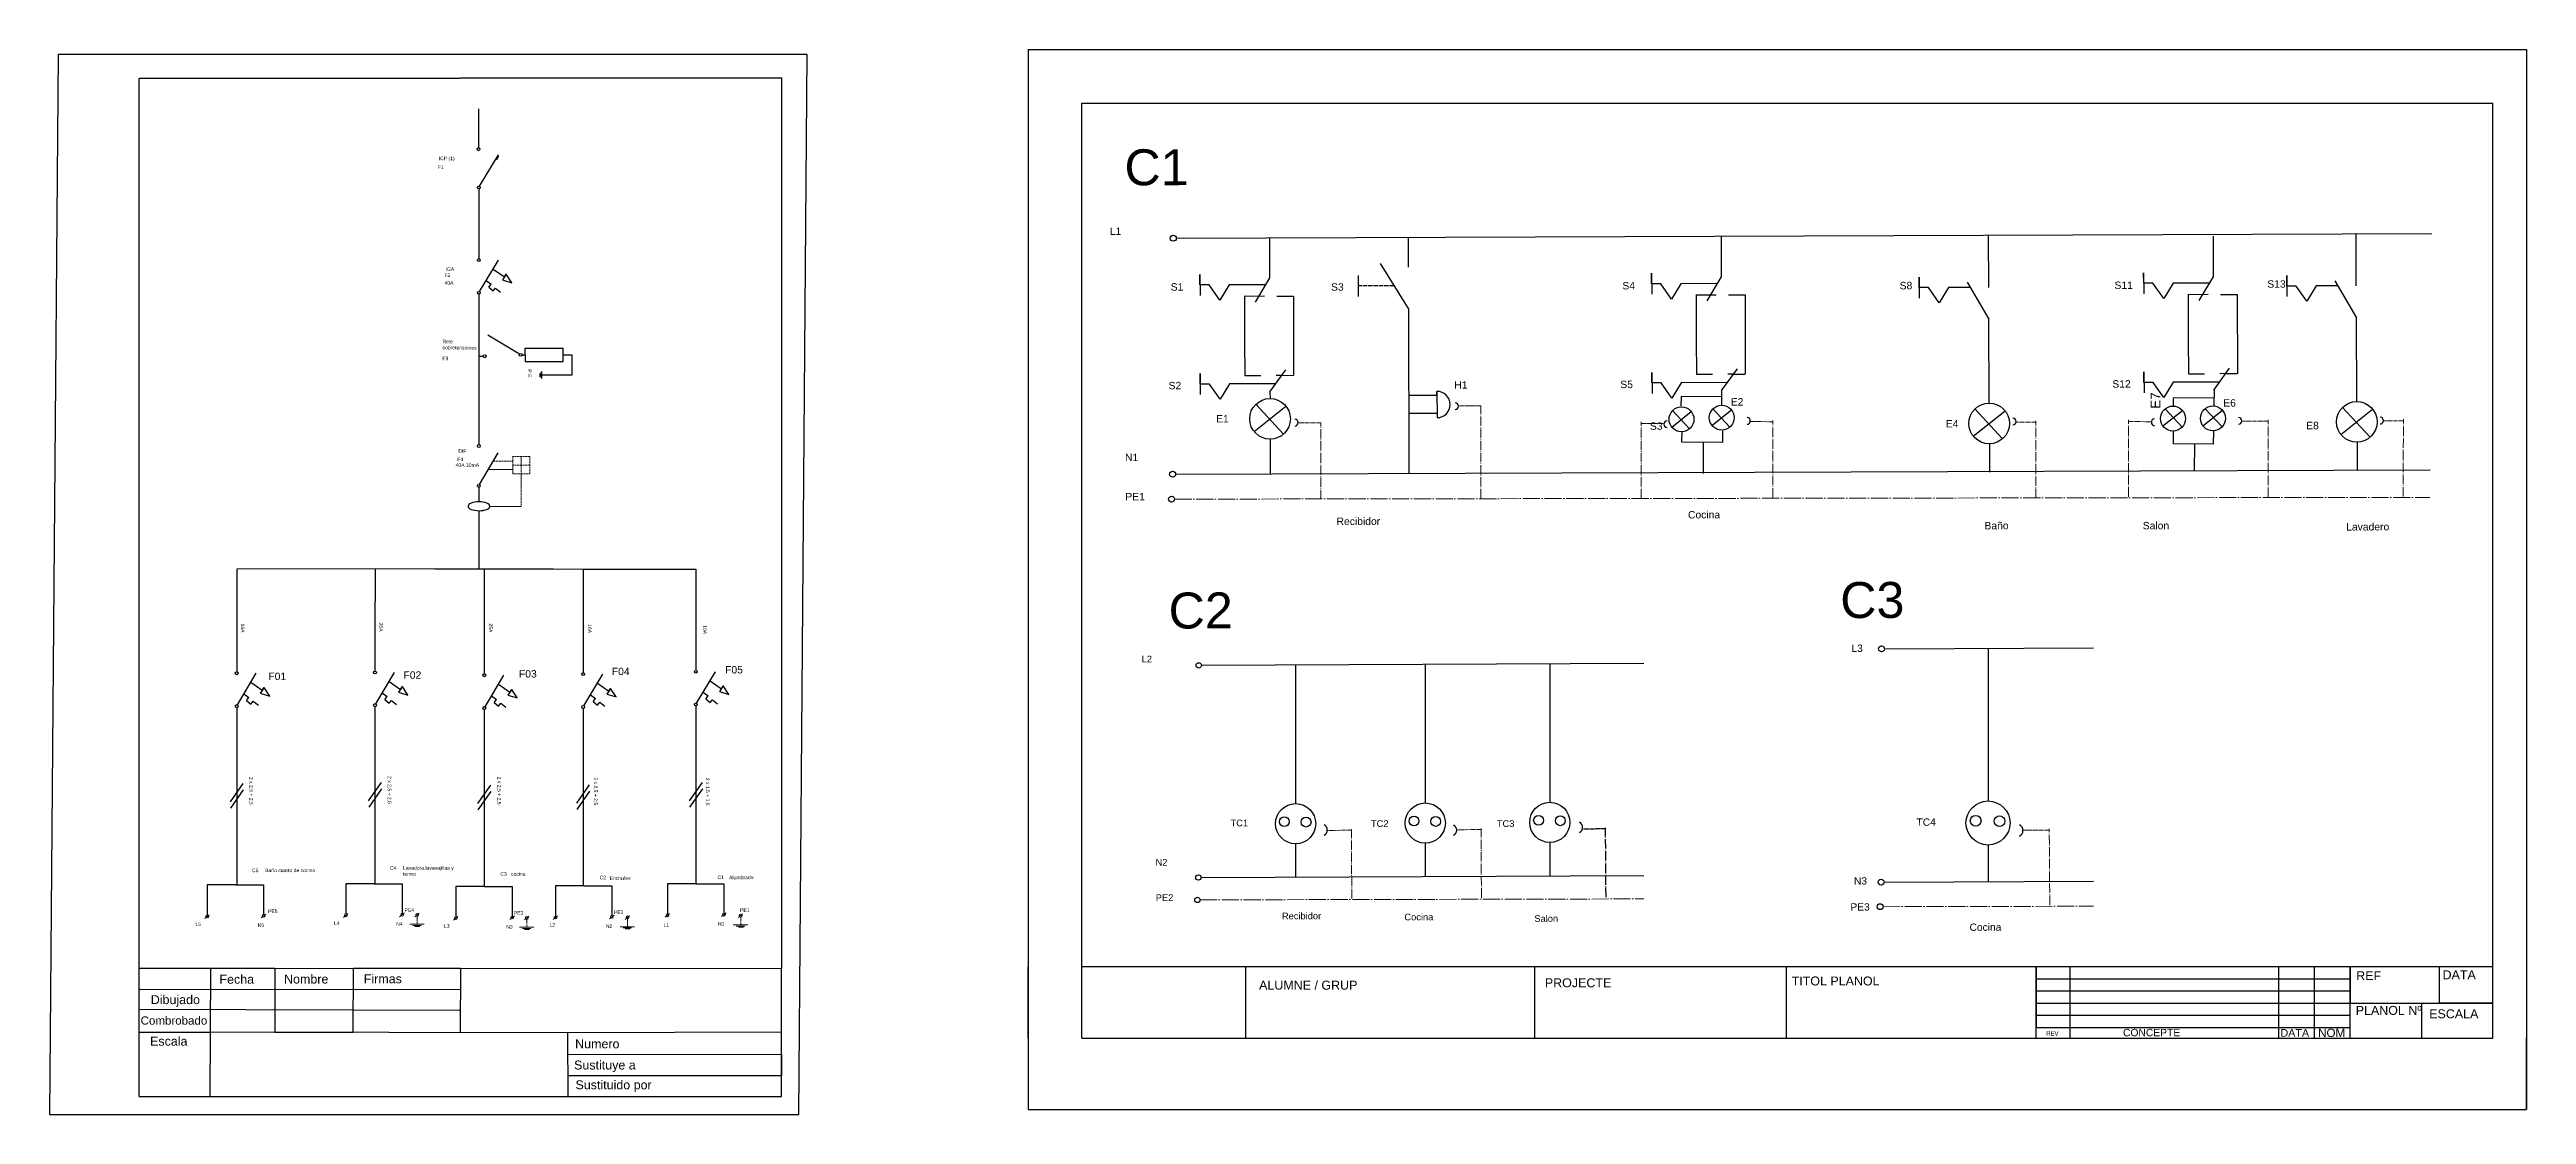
# Model space of a CAD drawing. Header units: millimetres. Extents: x 765 to 1731, y 132 to 433.
# Drawn here: x 765 to 1459, y 132 to 431 of the extents above; entities that cross this region are included whole.
import ezdxf

# ---------------------------------------------------------------- set-up
doc = ezdxf.new("R2010")
doc.units = ezdxf.units.MM
doc.linetypes.add('ACAD_ISO02W100', pattern=[15, 12, -3])
doc.linetypes.add('ACAD_ISO04W100', pattern=[30, 24, -3, 0, -3])
doc.styles.get("Standard").update_dxf_attribs({"font": 'arial.ttf'})

msp = doc.modelspace()

# ---------------------------------------------------------------- texts
at = {"ltscale": 5, "attachment_point": 1}
for s, width, gutter_width, heights, insert, char_height, rotation in [('C1', 12.733, 10.37, [0], (1065.86, 402.54), 10.074, 0.19898), ('F1', 6.2025, 5.05, [0], (873.45, 398.09), 1.01, 359.99751), ('ICP (1)', 6.2025, 5.05, [0], (873.66, 400.53), 1.01, 359.99751), ('L1', 12.733, 10.37, [0], (1061.77, 380.64), 2.074, 0.19898), ('IGA', 6.2025, 5.05, [0], (875.59, 369.49), 1.01, 359.54864), ('40A', 6.2025, 5.05, [0], (875.3, 365.68), 1.01, 359.54864), ('F2', 6.2025, 5.05, [0], (875.29, 367.84), 1.01, 359.99751), ('S1', 12.733, 10.37, [0], (1078.85, 365.04), 2.074, 0.19898), ('S3', 12.733, 10.37, [0], (1123.78, 365.01), 2.074, 0.19898), ('S4', 12.733, 10.37, [0], (1205.45, 365.38), 2.074, 0.19898), ('S8', 12.733, 10.37, [0], (1283.16, 365.42), 2.074, 0.19898), ('S11', 12.733, 10.37, [0], (1343.37, 365.51), 2.074, 0.19898), ('S13', 12.733, 10.37, [0], (1386.21, 365.85), 2.074, 0.19898), ('Rele sobretensiones', 6.2025, 5.05, [0], (874.76, 349.22), 1.0103, 359.35755), ('F3', 6.2025, 5.05, [0], (874.69, 344.48), 1.01, 359.99751), ('P.E', 6.2025, 5.05, [0], (899.67, 340.9), 1.01, 270), ('S2', 12.733, 10.37, [0], (1078.25, 337.39), 2.074, 0.19898), ('H1', 12.733, 10.37, [0], (1158.33, 337.57), 2.074, 0.19898), ('S5', 12.733, 10.37, [0], (1204.86, 337.72), 2.074, 0.19898), ('S12', 12.733, 10.37, [0], (1342.78, 337.86), 2.074, 0.19898), ('E1', 12.733, 10.37, [0], (1091.56, 328.1), 2.074, 0.19898), ('E2', 12.733, 10.37, [2.04], (1235.83, 332.83), 2.074, 0.19898), ('E4', 12.733, 10.37, [0], (1296.09, 326.7), 2.074, 0.19898), ('E6', 12.733, 10.37, [0], (1373.87, 332.53), 2.074, 0.19898), ('\\PS3', 12.733, 10.37, [0], (1213.15, 329.5), 2.074, 0.19898), ('E8', 12.733, 10.37, [0], (1397.11, 326.2), 2.074, 0.19898), ('40A 30mA', 7.7352, 5.05, [0], (878.4, 314.62), 1.01, 359.54864), ('F4', 6.2025, 5.05, [0], (878.89, 316.2), 1.01, 359.99751), ('DIF', 6.2025, 5.05, [0], (879.18, 318.55), 1.01, 359.35755), ('N1', 12.733, 10.37, [2.14], (1066.04, 317.28), 2.074, 0.19898), ('PE1', 12.733, 10.37, [2.14], (1066.11, 306.27), 2.074, 0.19898), ('Recibidor', 12.733, 10.37, [2.14], (1125.32, 299.36), 2.074, 0.19898), ('Cocina', 12.733, 10.37, [2.14], (1223.83, 301.2), 2.074, 0.19898), ('Baño', 12.733, 10.37, [2.14], (1306.94, 298.15), 2.074, 0.19898), ('Salon', 12.733, 10.37, [2.14], (1351.3, 298.16), 2.074, 0.19898), ('Lavadero', 12.733, 10.37, [2.14], (1408.32, 297.81), 2.074, 0.19898), ('C2', 12.733, 10.37, [0], (1078.23, 278.35), 10.074, 0.19898), ('C3', 12.733, 10.37, [0], (1266.49, 281.28), 10.074, 0.19898), ('16A', 6.2025, 5.05, [0], (819.23, 269.68), 1.01, 270), ('20A', 6.2025, 5.05, [0], (858, 269.92), 1.01, 270), ('25A', 6.2025, 5.05, [0], (888.75, 269.71), 1.01, 270), ('16A', 6.2025, 5.05, [0], (916.5, 269.53), 1.01, 270), ('10A', 6.2025, 5.05, [0], (948.81, 269.22), 1.01, 270), ('L3', 12.5818, 10.25, [0], (1269.65, 263.79), 2.049, 0.24686), ('F04', 12.733, 10.37, [2.14], (922.19, 257.29), 2.074, 0.19898), ('F05', 12.733, 10.37, [2.14], (953.94, 257.76), 2.074, 0.19898), ('L2', 11.4471, 9.32, [0], (1070.7, 260.65), 1.865, 0.24686), ('F01', 12.733, 10.37, [2.14], (825.92, 255.91), 2.074, 0.19898), ('F02', 12.733, 10.37, [2.14], (863.79, 256.28), 2.074, 0.19898), ('F03', 12.733, 10.37, [2.14], (896.15, 256.61), 2.074, 0.19898), ('2 x 2,5 + 2,5', 12.1637, 5.05, [0], (821.63, 226.71), 1.0103, 270), ('2 x 2,5 + 2,5', 12.1637, 5.05, [0], (860.4, 226.94), 1.0103, 270), ('2 x 2,5 + 2,5', 12.1637, 5.05, [0], (891.15, 226.77), 1.0103, 270), ('2 x 2,5 + 2,5', 12.1637, 5.05, [0], (918.18, 226.59), 1.0103, 270), ('2 x 1,5 + 1,5', 12.1637, 5.05, [0], (949.59, 226.47), 1.0103, 270), ('TC1', 11.4471, 9.32, [0], (1095.62, 214.72), 1.865, 0.24686), ('TC2', 11.4471, 9.32, [0], (1134.97, 214.54), 1.865, 0.24686), ('TC3', 11.4471, 9.32, [0], (1170.25, 214.54), 1.865, 0.24686), ('TC4', 12.5818, 10.25, [0], (1287.89, 215.05), 2.049, 0.24686), ('N2', 11.4471, 9.32, [1.93], (1074.59, 203.69), 1.865, 0.24686), ('C1', 6.2025, 5.05, [0], (951.82, 199.06), 1.01, 0.65836), ('N3', 12.5818, 10.25, [2.12], (1270.36, 198.58), 2.049, 0.24686), ('PE2', 11.4471, 9.32, [1.93], (1074.66, 193.79), 1.865, 0.24686), ('Recibidor', 11.4471, 9.32, [1.93], (1110.01, 188.65), 1.865, 0.24686), ('Cocina', 11.4471, 9.32, [1.93], (1144.35, 188.37), 1.865, 0.24686), ('Salon', 11.4471, 9.32, [1.93], (1180.77, 187.94), 1.865, 0.24686), ('PE3', 12.5818, 10.25, [2.12], (1269.35, 191.27), 2.049, 0.24686), ('Cocina', 12.5818, 10.25, [2.12], (1302.76, 185.61), 2.049, 0.24686)]:
    msp.add_mtext_dynamic_manual_height_columns(s, width=width, gutter_width=gutter_width, heights=heights, dxfattribs=dict(at, insert=insert, char_height=char_height, rotation=rotation))
at = {"lineweight": 25, "insert": (1353.51, 329.85), "char_height": 2.71, "attachment_point": 1, "rotation": 89.61292}
msp.add_mtext_dynamic_manual_height_columns('E7', width=0.0879, gutter_width=13.55, heights=[0], dxfattribs=at)
at = {"ltscale": 5, "char_height": 1.01, "attachment_point": 1}
for s, insert in [('C4', (860, 201.69)), ('C5', (821.34, 201.02)), ('C3', (890.95, 200.04)), ('C2', (918.78, 199.02))]:
    msp.add_mtext_dynamic_manual_height_columns(s, width=6.2025, gutter_width=5.05, heights=[0], dxfattribs=dict(at, insert=insert))
at = {"attachment_point": 1}
for s, insert, char_height, width in [('Lavadora,lavavajillas y termo', (863.67, 201.7), 1.0103, 14.7442), ('Baño cuarto de cocina', (825.01, 201.03), 1.0103, 14.7442), ('cocina', (893.92, 200), 1.01, 10.5929), ('Enchufes', (921.58, 198.83), 1.01, 5.9032)]:
    msp.add_mtext(s, dxfattribs=dict(at, insert=insert, char_height=char_height, width=width))
at = {"char_height": 1.01, "width": 6.8938, "attachment_point": 1, "rotation": 0.65836}
for s, insert in [('Alumbrado', (955.06, 199)), ('PE5', (825.83, 189.54)), ('PE4', (864.06, 189.87)), ('PE3', (894.71, 189.08)), ('PE2', (922.79, 189.26)), ('PE1', (958.11, 189.89)), ('L5', (805.47, 185.89)), ('N5', (822.93, 185.64)), ('L4', (844.31, 186.21)), ('N4', (861.76, 185.97)), ('L3', (875.15, 185.42)), ('N3', (892.6, 185.18)), ('L2', (904.74, 185.75)), ('N2', (920.54, 185.36)), ('L1', (936.68, 185.67)), ('N1', (951.95, 186))]:
    msp.add_mtext(s, dxfattribs=dict(at, insert=insert))
at = {"attachment_point": 1}
for s, width, gutter_width, heights, insert, char_height in [('Fecha', 3.4628, 12.5, [0], (812.21, 171.26), 2.5), ('Nombre', 3.4628, 12.5, [0], (830.32, 171.3), 2.5), ('Firmas', 3.4628, 12.5, [0], (852.67, 171.38), 2.5), ('ALUMNE / GRUP', 48.2644, 12.5, [0], (1103.62, 169.6), 2.5), ('PROJECTE', 37.0564, 12.5, [0], (1183.72, 170.26), 2.5), ('TITOL PLANOL', 34.1105, 12.5, [0], (1252.89, 170.77), 2.5), ('REF', 14.591, 12.5, [0], (1411.13, 172.26), 2.5), ('DATA', 13.3924, 12.5, [0], (1435.35, 172.5), 2.5), ('Combrobado', 3.2052, 11.57, [0], (790.12, 159.6), 2.314), ('Dibujado', 3.4628, 12.5, [0], (792.96, 165.54), 2.5), ('PLANOL Nº', 23.5912, 12.5, [4.44], (1410.99, 162.53), 2.5), ('ESCALA', 18.9792, 12.5, [0], (1431.6, 161.57), 2.5), ('Escala', 3.4628, 12.5, [0], (792.77, 153.9), 2.5), ('Numero', 3.4628, 12.5, [0], (911.91, 153.15), 2.5), ('REV', 3.8206, 6.05, [0], (1324.24, 155.44), 1.209), ('CONCEPTE', 3.309, 10.34, [0], (1345.76, 156.1), 2.068), ('DATA', 8.5845, 10.78, [0], (1389.9, 156.05), 2.155), ('NOM', 9.2865, 11.66, [0], (1400.45, 156.15), 2.331), (' Sustituye a', 62.3451, 12.5, [0], (910.64, 147.22), 2.5), ('Sustituido por', 24.9469, 12.5, [0], (912.01, 141.67), 2.5)]:
    msp.add_mtext_dynamic_manual_height_columns(s, width=width, gutter_width=gutter_width, heights=heights, dxfattribs=dict(at, insert=insert, char_height=char_height))

# ---------------------------------------------------------------- linework, layer by layer
for p, q in [((1038.86, 430.52), (1458.86, 430.52)), ((1038.86, 430.52), (1038.86, 133.52)), ((1038.86, 430.52), (1038.86, 415.52)), ((1458.86, 430.52), (1458.86, 133.52)), ((1458.86, 430.52), (1458.86, 415.52)), ((766.96, 429.11), (764.58, 132.12)), ((976.96, 429.11), (766.96, 429.11)), ((974.58, 132.12), (976.96, 429.11)), ((789.73, 422.37), (969.73, 422.62)), ((969.73, 422.61), (789.73, 422.37)), ((789.73, 137.14), (789.73, 422.37)), ((969.73, 422.62), (969.73, 173.06)), ((884.86, 413.9), (884.86, 402.98)), ((1053.91, 153.52), (1053.91, 415.52)), ((1053.91, 415.52), (1449.4, 415.52)), ((1449.4, 153.52), (1449.4, 415.52)), ((885.13, 392.2), (890.39, 401.04)), ((889.84, 399.64), (889.64, 399.77)), ((890.46, 400.63), (889.84, 399.64)), ((890.25, 400.79), (890.46, 400.63)), ((884.93, 391.45), (884.93, 371.93)), ((1080.48, 377.7), (1432.32, 378.93)), ((1106.52, 377.79), (1106.56, 366.5)), ((1145.4, 377.92), (1145.43, 369.57)), ((1233.12, 378.12), (1233.16, 366.84)), ((1308.12, 363.88), (1308.07, 378.41)), ((1371.04, 378.26), (1371.08, 366.97)), ((1411.17, 364.31), (1411.12, 378.84)), ((885.13, 362.69), (890.39, 371.52)), ((888.9, 369.02), (892.09, 366.79)), ((1145.47, 357.93), (1137.64, 370.56)), ((884.93, 361.94), (884.93, 344.58)), ((886.97, 365.78), (888.33, 364.74)), ((887.7, 363.91), (888.93, 362.89)), ((889.55, 363.7), (890.99, 362.58)), ((892.62, 367.57), (891.54, 365.98)), ((891.54, 365.98), (894.17, 365.16)), ((892.09, 366.79), (892.62, 367.57)), ((892.09, 366.79), (892.09, 366.79)), ((894.17, 365.16), (892.62, 367.57)), ((1087.05, 364.55), (1087.04, 367.49)), ((1087.04, 367.49), (1087.06, 361.61)), ((1089.64, 364.56), (1087.05, 364.55)), ((1092.64, 360.29), (1089.64, 364.56)), ((1095.27, 364.58), (1092.64, 360.29)), ((1105.32, 364.61), (1095.27, 364.58)), ((1099.46, 361.45), (1105.15, 361.47)), ((1099.51, 361.4), (1099.55, 348.89)), ((1106.57, 366.52), (1102.51, 359.75)), ((1104.67, 363.35), (1104.67, 363.35)), ((1108.6, 361.43), (1113.29, 361.45)), ((1113.22, 361.43), (1113.3, 339.19)), ((1131.35, 367.23), (1131.37, 361.35)), ((1213.65, 364.88), (1213.64, 367.82)), ((1213.64, 367.82), (1213.66, 361.95)), ((1216.25, 364.89), (1213.65, 364.88)), ((1219.25, 360.62), (1216.25, 364.89)), ((1221.87, 364.91), (1219.25, 360.62)), ((1231.92, 364.95), (1221.87, 364.91)), ((1226.06, 361.78), (1231.75, 361.8)), ((1226.11, 361.73), (1226.16, 349.23)), ((1233.17, 366.85), (1229.11, 360.09)), ((1231.27, 363.69), (1231.27, 363.69)), ((1235.2, 361.77), (1239.89, 361.78)), ((1239.83, 361.77), (1239.9, 339.53)), ((1288.67, 363.81), (1288.66, 366.75)), ((1288.66, 366.75), (1288.68, 360.88)), ((1291.26, 363.82), (1288.67, 363.81)), ((1294.26, 359.55), (1291.26, 363.82)), ((1296.89, 363.84), (1294.26, 359.55)), ((1302.94, 363.86), (1296.89, 363.84)), ((1302.09, 365.31), (1308.15, 354.93)), ((1351.57, 365.02), (1351.56, 367.95)), ((1351.56, 367.95), (1351.58, 362.08)), ((1354.16, 365.03), (1351.57, 365.02)), ((1357.17, 360.75), (1354.16, 365.03)), ((1359.79, 365.04), (1357.17, 360.75)), ((1369.84, 365.08), (1359.79, 365.04)), ((1363.98, 361.92), (1369.67, 361.93)), ((1364.03, 361.87), (1364.07, 349.36)), ((1371.09, 366.98), (1367.03, 360.22)), ((1369.19, 363.82), (1369.19, 363.82)), ((1373.12, 361.9), (1377.81, 361.92)), ((1377.74, 361.9), (1377.82, 339.66)), ((1391.72, 364.24), (1391.71, 367.18)), ((1391.71, 367.18), (1391.73, 361.31)), ((1394.31, 364.25), (1391.72, 364.24)), ((1397.31, 359.98), (1394.31, 364.25)), ((1399.94, 364.27), (1397.31, 359.98)), ((1405.99, 364.29), (1399.94, 364.27)), ((1405.14, 365.74), (1411.2, 355.36)), ((1145.47, 357.93), (1145.63, 311.66)), ((1308.24, 331.45), (1308.15, 354.93)), ((1411.28, 331.88), (1411.2, 355.36)), ((896.31, 345.2), (887.48, 350.46)), ((1099.55, 348.91), (1099.59, 339.19)), ((1226.15, 349.24), (1226.19, 339.53)), ((1364.07, 349.38), (1364.11, 339.66)), ((884.93, 344.58), (886.15, 344.58)), ((884.93, 344.58), (884.93, 333.56)), ((897.06, 344.99), (897.87, 344.99)), ((897.87, 344.99), (897.87, 346.87)), ((897.87, 346.87), (908.52, 346.87)), ((897.87, 344.99), (897.87, 343.08)), ((897.87, 343.08), (908.52, 343.08)), ((902.51, 340.3), (902.51, 338.34)), ((908.52, 343.08), (908.52, 346.87)), ((908.52, 344.97), (910.95, 344.97)), ((910.95, 344.97), (910.95, 339.32)), ((1106.67, 334.63), (1111.11, 340.75)), ((1233.27, 334.97), (1237.72, 341.08)), ((1371.19, 335.1), (1375.63, 341.22)), ((884.93, 333.56), (884.93, 322.82)), ((885.02, 333.41), (885.02, 333.41)), ((901.98, 339.73), (901.98, 338.84)), ((902.26, 340.02), (902.26, 338.63)), ((910.95, 339.32), (902.52, 339.32)), ((1087.13, 336.78), (1087.12, 339.72)), ((1087.12, 339.72), (1087.14, 333.85)), ((1089.72, 336.79), (1087.13, 336.78)), ((1092.73, 332.52), (1089.72, 336.79)), ((1095.35, 336.81), (1092.73, 332.52)), ((1108.29, 336.86), (1095.35, 336.81)), ((1099.59, 339.19), (1104.13, 339.21)), ((1106.67, 334.63), (1106.68, 332.73)), ((1110.01, 339.23), (1108.42, 339.23)), ((1110.01, 339.23), (1113.19, 339.24)), ((1145.55, 333.66), (1153.48, 333.68)), ((1153.48, 333.68), (1153.47, 334.73)), ((1153.47, 334.73), (1153.53, 327.37)), ((1213.73, 337.12), (1213.72, 340.06)), ((1213.72, 340.06), (1213.75, 334.18)), ((1216.33, 337.13), (1213.73, 337.12)), ((1219.33, 332.86), (1216.33, 337.13)), ((1221.95, 337.15), (1219.33, 332.86)), ((1234.89, 337.19), (1221.95, 337.15)), ((1226.19, 339.53), (1230.74, 339.55)), ((1233.27, 334.97), (1233.26, 330.82)), ((1236.61, 339.57), (1235.02, 339.56)), ((1236.61, 339.57), (1239.79, 339.58)), ((1351.65, 337.25), (1351.64, 340.19)), ((1351.64, 340.19), (1351.66, 334.32)), ((1354.25, 337.26), (1351.65, 337.25)), ((1357.25, 332.99), (1354.25, 337.26)), ((1359.87, 337.28), (1357.25, 332.99)), ((1372.81, 337.33), (1359.87, 337.28)), ((1364.11, 339.66), (1368.65, 339.68)), ((1371.32, 335.14), (1371.2, 330.69)), ((1374.53, 339.7), (1372.94, 339.69)), ((1374.53, 339.7), (1377.71, 339.71)), ((1102.24, 323.48), (1111.13, 330.6)), ((1102.71, 331.11), (1110.43, 322.74)), ((1106.7, 327.05), (1106.7, 326.78)), ((1153.52, 328.54), (1145.57, 328.5)), ((1219.28, 324.73), (1224.74, 329.1)), ((1219.53, 329.36), (1224.26, 324.23)), ((1230.56, 325.19), (1236.01, 329.56)), ((1230.81, 329.82), (1235.54, 324.69)), ((1233.3, 327.39), (1233.3, 327.12)), ((1303.8, 322.2), (1312.7, 329.32)), ((1304.28, 329.83), (1312, 321.45)), ((1356.97, 325.04), (1362.43, 329.41)), ((1357.59, 329.85), (1362.33, 324.72)), ((1360.02, 327.48), (1360.02, 327.21)), ((1368.17, 325.08), (1373.63, 329.45)), ((1368.79, 329.89), (1373.52, 324.76)), ((1371.22, 327.52), (1371.22, 327.25)), ((1406.85, 322.63), (1415.75, 329.74)), ((1407.32, 330.25), (1415.05, 321.88)), ((884.93, 322.82), (884.92, 319.83)), ((1106.72, 321.34), (1106.75, 311.52)), ((1308.33, 320.05), (1308.36, 312.14)), ((1411.38, 320.48), (1411.41, 312.57)), ((885.07, 308.63), (890.33, 317.47)), ((1431.84, 312.67), (1080.21, 311.43)), ((884.93, 307.84), (884.93, 303.78)), ((884.93, 301.3), (884.93, 285.08)), ((905.74, 285.04), (817.05, 284.96)), ((817.05, 284.96), (817.05, 275.65)), ((855.82, 284.95), (855.82, 275.88)), ((872.54, 285.04), (914.17, 284.95)), ((886.45, 284.95), (886.45, 275.1)), ((914.17, 284.95), (914.17, 275.4)), ((914.17, 284.95), (945.74, 284.95)), ((945.74, 284.95), (945.74, 276.07)), ((817.05, 275.66), (817.05, 256.14)), ((855.81, 275.9), (855.81, 256.38)), ((886.45, 275.11), (886.45, 255.59)), ((914.17, 275.4), (914.17, 255.88)), ((945.74, 276.09), (945.74, 256.57)), ((1087.52, 258.01), (1211.5, 258.55)), ((1113.86, 258.13), (1113.86, 219.21)), ((1150.2, 258.32), (1150.2, 219.4)), ((1185.11, 258.5), (1185.11, 219.59)), ((1278.99, 262.63), (1337.54, 262.88)), ((1307.94, 262.75), (1307.94, 219.98)), ((817.25, 246.9), (822.51, 255.74)), ((819.09, 249.99), (820.45, 248.96)), ((821.02, 253.23), (824.21, 251)), ((824.74, 251.78), (823.66, 250.19)), ((823.66, 250.19), (826.29, 249.37)), ((824.21, 251), (824.74, 251.78)), ((824.21, 251), (824.21, 251)), ((826.29, 249.37), (824.74, 251.78)), ((856.02, 247.14), (861.28, 255.97)), ((857.86, 250.23), (859.22, 249.19)), ((859.79, 253.46), (862.98, 251.24)), ((863.51, 252.02), (862.43, 250.43)), ((862.43, 250.43), (865.06, 249.61)), ((862.98, 251.24), (863.51, 252.02)), ((862.98, 251.24), (862.98, 251.24)), ((865.06, 249.61), (863.51, 252.02)), ((886.66, 246.35), (891.92, 255.18)), ((890.42, 252.68), (893.61, 250.45)), ((894.15, 251.23), (893.06, 249.64)), ((893.61, 250.45), (894.15, 251.23)), ((893.61, 250.45), (893.62, 250.45)), ((895.69, 248.82), (894.15, 251.23)), ((914.38, 246.64), (919.64, 255.48)), ((918.14, 252.97), (921.33, 250.74)), ((921.86, 251.52), (920.78, 249.93)), ((921.33, 250.74), (921.86, 251.52)), ((921.33, 250.74), (921.33, 250.74)), ((923.41, 249.11), (921.86, 251.52)), ((945.95, 247.33), (951.21, 256.16)), ((947.79, 250.42), (949.15, 249.38)), ((949.72, 253.66), (952.91, 251.43)), ((953.44, 252.21), (952.36, 250.62)), ((952.36, 250.62), (954.99, 249.8)), ((952.91, 251.43), (953.44, 252.21)), ((952.91, 251.43), (952.91, 251.43)), ((954.99, 249.8), (953.44, 252.21)), ((817.05, 246.15), (817.05, 235.41)), ((819.82, 248.12), (821.05, 247.1)), ((821.67, 247.91), (823.11, 246.79)), ((855.81, 246.38), (855.81, 235.64)), ((858.58, 248.35), (859.82, 247.33)), ((860.44, 248.14), (861.88, 247.03)), ((886.45, 245.6), (886.45, 234.86)), ((888.5, 249.44), (889.85, 248.41)), ((889.22, 247.57), (890.46, 246.55)), ((891.08, 247.36), (892.52, 246.24)), ((893.06, 249.64), (895.69, 248.82)), ((914.17, 245.89), (914.17, 235.15)), ((916.22, 249.73), (917.57, 248.7)), ((916.94, 247.86), (918.18, 246.84)), ((918.79, 247.65), (920.24, 246.53)), ((920.78, 249.93), (923.41, 249.11)), ((945.74, 246.58), (945.74, 235.84)), ((948.51, 248.55), (949.75, 247.53)), ((950.37, 248.34), (951.81, 247.22)), ((817.04, 235.58), (817.04, 196.53)), ((855.8, 235.81), (855.8, 196.76)), ((886.42, 235.09), (886.42, 196.04)), ((914.15, 235.2), (914.15, 196.15)), ((945.74, 235.84), (945.74, 196.78)), ((818.76, 224.9), (815.17, 219.76)), ((818.86, 223.12), (815.27, 217.98)), ((857.53, 225.13), (853.93, 219.99)), ((857.63, 223.35), (854.04, 218.21)), ((888.14, 224.41), (884.54, 219.26)), ((888.24, 222.62), (884.65, 217.48)), ((915.88, 224.52), (912.28, 219.38)), ((915.98, 222.74), (912.38, 217.6)), ((947.47, 225.15), (943.87, 220.01)), ((947.57, 223.37), (943.97, 218.23)), ((1185.11, 208.33), (1185.11, 198.93)), ((1113.86, 207.96), (1113.86, 198.55)), ((1150.2, 208.15), (1150.2, 198.74)), ((1307.94, 207.61), (1307.94, 197.28)), ((816.72, 196.43), (808.79, 196.43)), ((808.79, 196.43), (808.79, 188.01)), ((816.72, 196.43), (824.59, 196.43)), ((824.59, 196.43), (824.59, 188.16)), ((855.56, 196.76), (847.63, 196.76)), ((847.63, 196.76), (847.63, 188.33)), ((855.56, 196.76), (863.43, 196.76)), ((863.43, 196.76), (863.43, 188.49)), ((886.4, 195.97), (878.47, 195.97)), ((878.47, 195.97), (878.47, 187.55)), ((886.4, 195.97), (894.27, 195.97)), ((894.27, 195.97), (894.27, 187.7)), ((914.33, 196.15), (906.4, 196.15)), ((906.4, 196.15), (906.4, 187.72)), ((914.33, 196.15), (922.2, 196.15)), ((922.2, 196.15), (922.2, 187.88)), ((945.74, 196.78), (937.81, 196.78)), ((937.81, 196.78), (937.81, 188.36)), ((945.74, 196.78), (953.61, 196.78)), ((953.61, 196.78), (953.61, 188.52)), ((1211.5, 198.98), (1087.34, 198.44)), ((1337.54, 197.4), (1278.78, 197.15)), ((974.93, 180.48), (975, 180.48)), ((789.73, 137.14), (789.73, 173.14)), ((789.73, 173.14), (969.73, 173.06)), ((789.73, 173.14), (809.73, 173.14)), ((789.99, 167.14), (789.73, 167.14)), ((789.99, 167.14), (879.73, 167.22)), ((809.73, 173.14), (809.49, 137.14)), ((809.73, 173.13), (827.73, 173.13)), ((827.73, 173.13), (827.71, 155.13)), ((849.71, 155.13), (849.74, 173.13)), ((849.74, 173.13), (849.74, 173.13)), ((849.74, 173.13), (879.74, 173.13)), ((879.74, 173.13), (879.7, 155.13)), ((969.73, 137.14), (969.73, 173.06)), ((1038.86, 153.52), (1038.86, 173.52)), ((1449.4, 173.52), (1053.91, 173.52)), ((1099.91, 153.52), (1099.91, 173.52)), ((1180.91, 153.52), (1180.91, 173.52)), ((1251.41, 153.52), (1251.41, 173.52)), ((1321.41, 153.52), (1321.41, 173.52)), ((1321.41, 173.52), (1321.41, 170.12)), ((1321.41, 170.12), (1409.42, 170.12)), ((1321.41, 170.12), (1321.41, 166.72)), ((1321.41, 166.72), (1409.42, 166.72)), ((1321.41, 166.72), (1321.41, 163.32)), ((1330.97, 153.52), (1330.97, 173.52)), ((1389.42, 153.52), (1389.42, 173.52)), ((1399.42, 153.52), (1399.42, 173.52)), ((1409.42, 153.52), (1409.42, 173.52)), ((1409.42, 173.52), (1409.42, 163.32)), ((1434.44, 163.32), (1434.44, 173.52)), ((1449.4, 153.52), (1449.4, 173.52)), ((764.76, 162.39), (764.83, 162.39)), ((789.73, 162.25), (789.76, 162.25)), ((879.47, 161.24), (789.73, 161.55)), ((879.47, 161.24), (879.71, 161.24)), ((1321.41, 163.32), (1409.42, 163.32)), ((1321.41, 163.32), (1321.41, 159.92)), ((1321.41, 159.92), (1321.41, 156.52)), ((1321.41, 159.92), (1409.42, 159.92)), ((1409.42, 163.32), (1449.4, 163.32)), ((1409.42, 163.32), (1429.41, 163.32)), ((1429.41, 163.32), (1429.41, 153.52)), ((1449.4, 163.32), (1434.44, 163.32)), ((788.92, 154.34), (788.92, 154.34)), ((789.73, 155.14), (809.61, 155.14)), ((909.73, 155.03), (809.61, 155.14)), ((827.71, 155.13), (827.71, 155.13)), ((827.71, 155.13), (849.71, 155.13)), ((879.7, 155.13), (879.7, 155.13)), ((969.73, 155.14), (909.73, 155.03)), ((909.73, 155.03), (909.82, 137.03)), ((909.73, 155.03), (909.76, 149.03)), ((969.73, 137.14), (969.73, 155.14)), ((1053.91, 153.52), (1099.91, 153.52)), ((1099.91, 153.52), (1180.91, 153.52)), ((1180.91, 153.52), (1251.41, 153.52)), ((1251.41, 153.52), (1321.41, 153.52)), ((1321.41, 156.52), (1409.42, 156.52)), ((1321.41, 153.52), (1330.97, 153.52)), ((1330.97, 153.52), (1389.42, 153.52)), ((1389.42, 153.52), (1399.42, 153.52)), ((1399.42, 153.52), (1409.42, 153.52)), ((1409.42, 153.52), (1429.41, 153.52)), ((1429.41, 153.52), (1449.4, 153.52)), ((1458.86, 133.52), (1458.86, 153.52)), ((909.76, 149.03), (969.76, 148.91)), ((969.76, 148.91), (969.74, 142.91)), ((969.74, 142.91), (909.74, 142.92)), ((764.58, 132.12), (974.58, 132.12)), ((789.73, 137.14), (969.73, 137.14)), ((909.82, 137.03), (969.73, 137.14)), ((1038.86, 133.52), (1458.86, 133.52))]:
    msp.add_line(p, q)
at = {"lineweight": 80}
msp.add_line((890.35, 400.71), (889.74, 399.71), dxfattribs=at)
at = {"linetype": 'ACAD_ISO02W100'}
for p, q in [((887.7, 363.91), (888.33, 364.74)), ((888.93, 362.89), (889.55, 363.7)), ((819.82, 248.12), (820.45, 248.96)), ((821.05, 247.1), (821.67, 247.91)), ((858.58, 248.35), (859.22, 249.19)), ((859.82, 247.33), (860.44, 248.14)), ((889.22, 247.57), (889.85, 248.41)), ((890.46, 246.55), (891.08, 247.36)), ((916.94, 247.86), (917.57, 248.7)), ((918.18, 246.84), (918.79, 247.65)), ((948.51, 248.55), (949.15, 249.38)), ((949.75, 247.53), (950.37, 248.34))]:
    msp.add_line(p, q, dxfattribs=at)
at = {"linetype": 'ACAD_ISO02W100', "ltscale": 0.1}
msp.add_line((1141.41, 364.33), (1131.36, 364.29), dxfattribs=at)
at = {"lineweight": 25}
for p, q in [((1221.89, 333.3), (1221.87, 330.57)), ((1233.26, 333.22), (1221.89, 333.3)), ((1359.83, 332.77), (1359.82, 330.72)), ((1371.29, 332.83), (1359.84, 332.91)), ((1222.08, 323.41), (1222.06, 320.6)), ((1222.06, 320.6), (1233.56, 320.52)), ((1228.11, 320.47), (1228.05, 311.7)), ((1233.56, 320.52), (1233.58, 323.68)), ((1359.92, 320.02), (1359.94, 323.65)), ((1371.08, 319.95), (1359.92, 320.02)), ((1365.8, 319.91), (1365.75, 312.44)), ((1371.1, 323.65), (1371.08, 319.95))]:
    msp.add_line(p, q, dxfattribs=at)
at = {"color": 3, "linetype": 'ACAD_ISO04W100', "lineweight": 15, "ltscale": 0.05}
msp.add_line((1165.78, 330.73), (1159.44, 330.69), dxfattribs=at)
at = {"color": 3, "linetype": 'ACAD_ISO04W100', "lineweight": 15, "ltscale": 0.11}
msp.add_line((1165.75, 304.66), (1165.78, 330.73), dxfattribs=at)
at = {"color": 85, "linetype": 'ACAD_ISO04W100', "lineweight": 15, "ltscale": 0.11, "true_color": 0x58ba48}
for p, q in [((1247.58, 305.02), (1247.61, 326.53)), ((1321.3, 304.86), (1321.3, 326.48)), ((1347.29, 305.21), (1347.32, 326.72)), ((1386.42, 305.16), (1386.43, 326.77)), ((1424.34, 305.29), (1424.35, 326.91)), ((1210.67, 304.67), (1210.69, 326.18))]:
    msp.add_line(p, q, dxfattribs=at)
at = {"color": 85, "linetype": 'ACAD_ISO04W100', "lineweight": 15, "ltscale": 0.05, "true_color": 0x58ba48}
for p, q in [((1386.43, 326.38), (1379.08, 326.4)), ((1424.35, 326.51), (1418.76, 326.52)), ((1210.83, 325.72), (1217.24, 325.7)), ((1247.57, 326.24), (1241.16, 326.27)), ((1321.3, 326.09), (1315.78, 326.09)), ((1347.46, 326.26), (1353.87, 326.24))]:
    msp.add_line(p, q, dxfattribs=at)
at = {"linetype": 'ACAD_ISO04W100', "lineweight": 15, "ltscale": 0.05}
for p, q in [((1120.97, 325.91), (1114.56, 325.93)), ((1129.48, 211.75), (1122.87, 211.72)), ((1165.82, 211.94), (1159.21, 211.91)), ((1325.11, 211.77), (1317.84, 211.74)), ((867.63, 187.62), (867.64, 185.43)), ((898.38, 186.78), (898.39, 184.59)), ((926.59, 186.92), (926.61, 184.73)), ((958.31, 187.44), (958.33, 185.25))]:
    msp.add_line(p, q, dxfattribs=at)
at = {"linetype": 'ACAD_ISO04W100', "lineweight": 15, "ltscale": 0.11}
for p, q in [((1120.91, 304.54), (1120.93, 326.05)), ((1129.61, 192.66), (1129.48, 212.1)), ((1165.95, 192.86), (1165.82, 212.29)), ((1325.24, 190.8), (1325.11, 212.16))]:
    msp.add_line(p, q, dxfattribs=at)
at = {"linetype": 'ACAD_ISO02W100', "lineweight": 9, "ltscale": 0.05}
for p, q in [((894.43, 312.89), (887.6, 312.89)), ((888.98, 315.21), (894.43, 315.21)), ((894.4, 316.58), (894.4, 311.6)), ((899.25, 316.45), (894.4, 316.45)), ((899.25, 314.03), (894.4, 314.09)), ((896.82, 316.45), (896.82, 311.6)), ((899.25, 311.6), (899.25, 316.45)), ((894.4, 311.6), (899.25, 311.6)), ((896.82, 311.6), (896.82, 302.52)), ((888.01, 302.52), (896.82, 302.52))]:
    msp.add_line(p, q, dxfattribs=at)
at = {"color": 85, "linetype": 'ACAD_ISO04W100', "lineweight": 15, "ltscale": 0.2, "true_color": 0x58ba48}
msp.add_line((1079.92, 304.54), (1431.79, 305.04), dxfattribs=at)
at = {"linetype": 'ACAD_ISO04W100', "ltscale": 0.05}
msp.add_line((1200.73, 212.12), (1194.12, 212.09), dxfattribs=at)
at = {"linetype": 'ACAD_ISO04W100', "ltscale": 0.11}
msp.add_line((1200.86, 193.04), (1200.73, 212.47), dxfattribs=at)
at = {"lineweight": 15}
for p, q in [((808.15, 187.02), (809.33, 188.08)), ((823.89, 187.2), (825.22, 188.28)), ((846.99, 187.35), (848.16, 188.4)), ((862.72, 187.52), (864.05, 188.61)), ((866.99, 187.46), (868.16, 188.52)), ((877.83, 186.56), (879, 187.61)), ((893.56, 186.73), (894.89, 187.82)), ((897.74, 186.62), (898.91, 187.67)), ((905.76, 186.74), (906.94, 187.79)), ((921.5, 186.91), (922.83, 188)), ((925.95, 186.76), (927.13, 187.82)), ((937.17, 187.37), (938.35, 188.43)), ((952.91, 187.55), (954.24, 188.64)), ((957.67, 187.28), (958.85, 188.34)), ((865.56, 185.4), (869.6, 185.41)), ((866.38, 185.08), (868.77, 185.07)), ((867, 184.82), (868.41, 184.82)), ((896.31, 184.56), (900.35, 184.57)), ((897.13, 184.24), (899.52, 184.23)), ((897.75, 183.98), (899.16, 183.97)), ((924.52, 184.7), (928.57, 184.71)), ((925.34, 184.38), (927.73, 184.37)), ((925.96, 184.12), (927.37, 184.12)), ((956.24, 185.22), (960.29, 185.23)), ((957.06, 184.9), (959.46, 184.89)), ((957.69, 184.64), (959.09, 184.64))]:
    msp.add_line(p, q, dxfattribs=at)
at = {"linetype": 'ACAD_ISO04W100', "lineweight": 15, "ltscale": 0.2}
for p, q in [((1087.07, 192.24), (1211.5, 192.52)), ((1278.5, 190.34), (1337.54, 190.47))]:
    msp.add_line(p, q, dxfattribs=at)
for centre, radius in [((884.83, 402.57), 0.404), ((884.93, 391.85), 0.404), ((1079.57, 377.64), 0.83), ((884.93, 371.52), 0.404), ((884.93, 362.34), 0.404), ((886.55, 344.58), 0.404), ((896.66, 344.99), 0.404), ((1106.69, 327.03), 5.7), ((1222.02, 326.91), 3.49), ((1233.29, 327.37), 3.49), ((1308.26, 325.75), 5.7), ((1359.78, 327.12), 3.5), ((1370.98, 327.16), 3.5), ((1411.3, 326.18), 5.7), ((884.92, 319.43), 0.404), ((884.93, 308.25), 0.404), ((1079.38, 311.52), 0.83), ((1079.09, 304.54), 0.83), ((1086.71, 257.96), 0.746), ((1278.1, 262.57), 0.82), ((817.05, 255.74), 0.404), ((855.81, 255.97), 0.404), ((886.45, 255.18), 0.404), ((914.17, 255.48), 0.404), ((945.74, 256.16), 0.404), ((817.05, 246.55), 0.404), ((855.81, 246.79), 0.404), ((886.45, 246), 0.404), ((914.17, 246.29), 0.404), ((945.74, 246.98), 0.404), ((1113.86, 213.58), 5.63), ((1110.7, 214.15), 1.38), ((1116.79, 214.04), 1.38), ((1150.2, 213.77), 5.63), ((1147.04, 214.34), 1.38), ((1153.13, 214.23), 1.38), ((1185.11, 213.96), 5.63), ((1181.95, 214.53), 1.38), ((1188.04, 214.42), 1.38), ((1307.94, 213.79), 6.18), ((1304.47, 214.42), 1.51), ((1311.16, 214.3), 1.51), ((1086.59, 198.52), 0.746), ((1277.96, 197.23), 0.82), ((1086.33, 192.24), 0.746), ((1277.68, 190.34), 0.82)]:
    msp.add_circle(centre, radius)
at = {"lineweight": 15}
for centre in [(808.79, 187.59), (824.58, 187.76), (847.63, 187.91), (863.42, 188.09), (867.63, 188.03), (878.47, 187.13), (894.26, 187.3), (898.38, 187.19), (906.4, 187.3), (922.19, 187.48), (926.59, 187.33), (937.81, 187.94), (953.61, 188.11), (958.31, 187.85)]:
    msp.add_circle(centre, 0.404, dxfattribs=at)
for centre, radius, start, end in [((1153.5, 331.05), 3.68, 270.46258, 90.46258), ((1113.6, 325.97), 0.938, 271.75516, 88.28532), ((1218.03, 325.53), 0.938, 91.75516, 268.28532), ((1240.37, 326.44), 0.938, 271.75516, 88.28532), ((1314.89, 326.28), 0.938, 271.75516, 88.28532), ((1354.65, 326.07), 0.938, 91.75516, 268.28532), ((1378.12, 326.46), 0.938, 271.75516, 88.28532), ((1417.87, 326.54), 0.938, 271.75516, 88.28532), ((1121.15, 211.84), 1.59, 294.98925, 65.01075), ((1157.42, 211.78), 1.59, 294.98925, 65.01075), ((1192.71, 212.56), 1.59, 294.98925, 65.01075), ((1315.99, 211.69), 1.75, 294.98925, 65.01075)]:
    msp.add_arc(centre, radius, start, end)
at = {"color": 3}
msp.add_arc((1158.53, 330.62), 0.938, 271.75516, 88.28532, dxfattribs=at)
msp.add_ellipse((884.96, 302.54), major_axis=(-3.05, 0.02), ratio=0.406491, start_param=-6.283185, end_param=0)

msp.set_redraw_order([(e.dxf.handle, doc.entitydb.next_handle()) for e in msp.query("TEXT MTEXT ATTDEF DIMENSION ARC_DIMENSION")])  # texts and dimensions are drawn at this point

doc.saveas('drawing.dxf')
